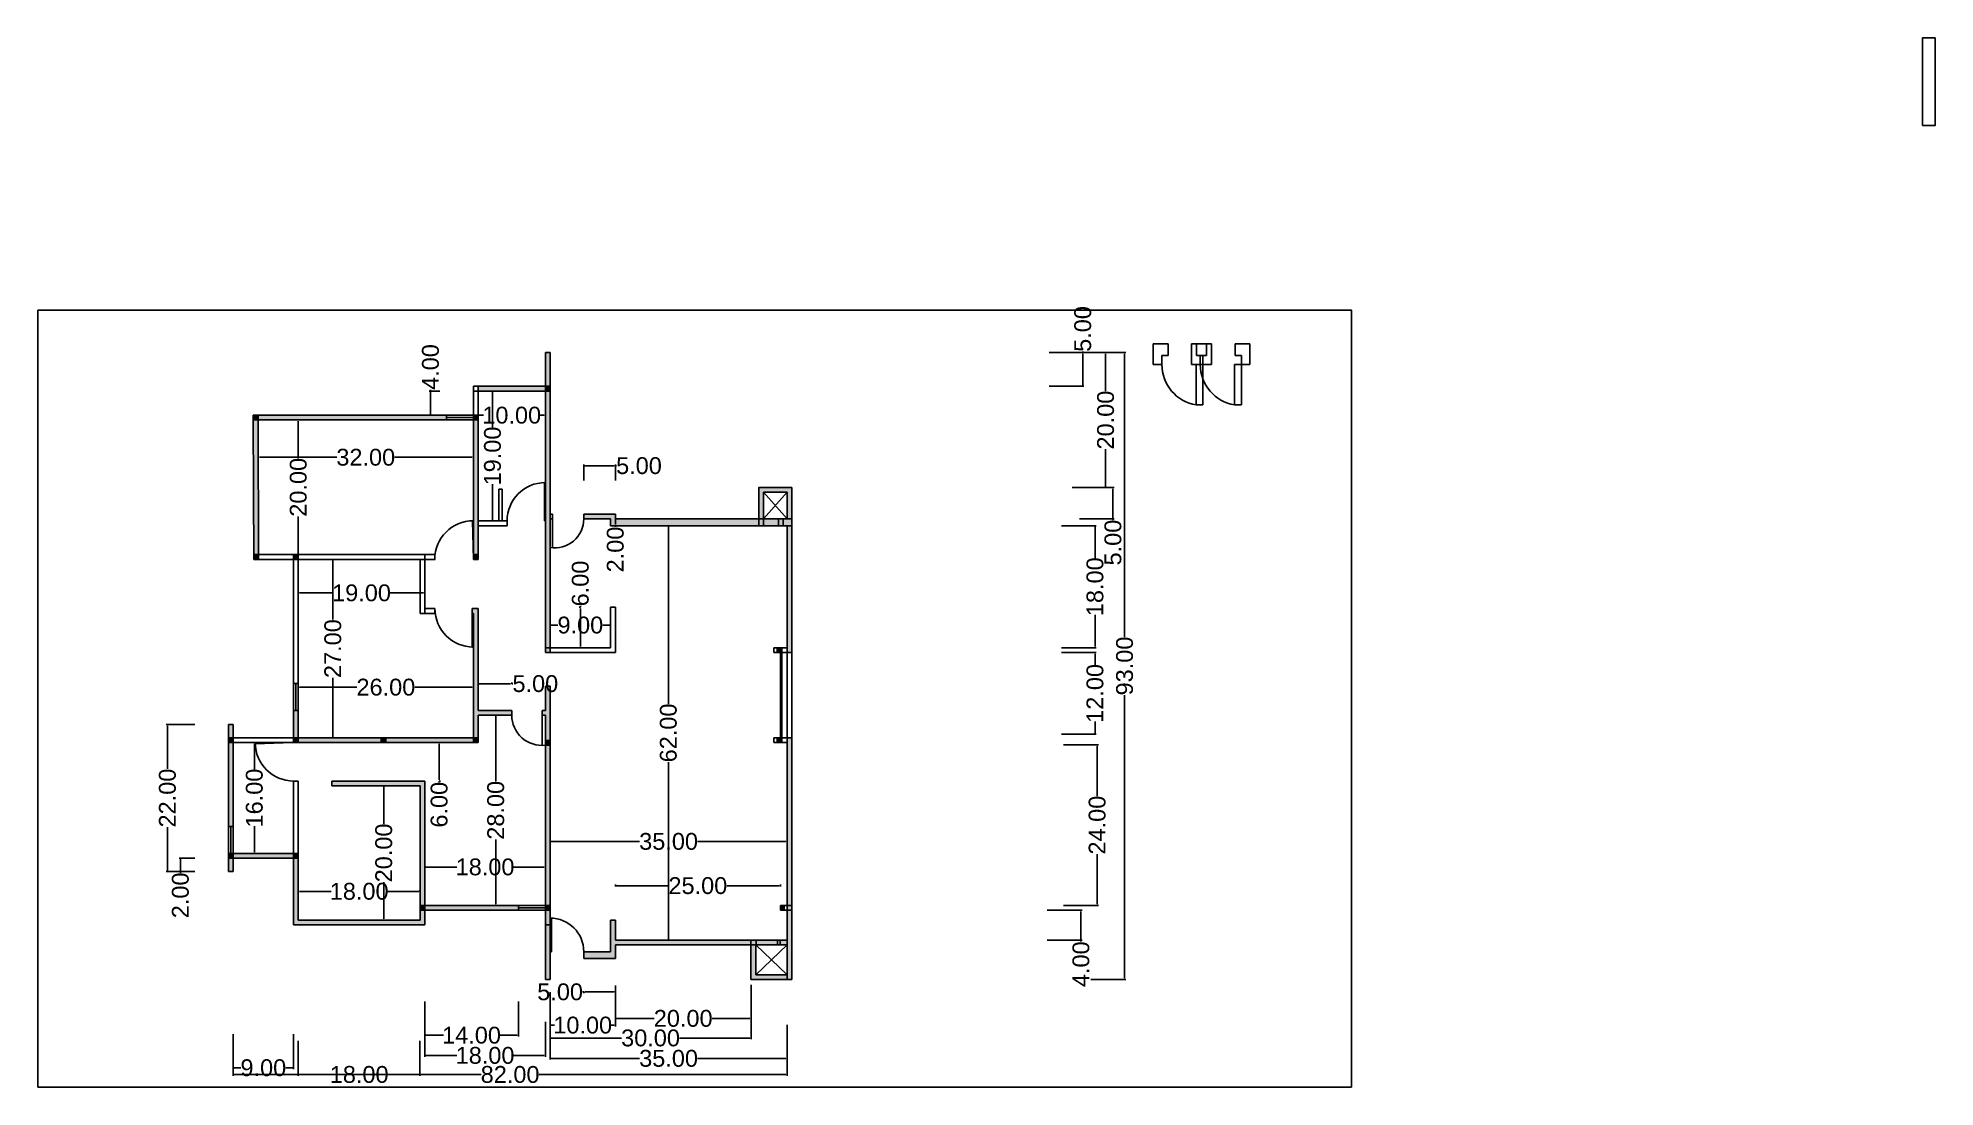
# Model space of a CAD drawing. Header units: inches. Extents: x 13 to 295, y 18 to 174.
import ezdxf

# ---------------------------------------------------------------- set-up
doc = ezdxf.new("R2010")
doc.units = ezdxf.units.IN
doc.header["$MEASUREMENT"] = 0
doc.styles.get("Standard").update_dxf_attribs({"font": 'arial.ttf'})
doc.dimstyles.get("Standard").update_dxf_attribs({"dimtxt": 2.5, "dimasz": 0.18, "dimexe": 0.18, "dimexo": 5, "dimgap": 0.09, "dimtad": 0, "dimrnd": 1, "dimzin": 0, "dimdsep": 46, "dimtxsty": 'Standard', "dimcen": 0.09, "dimclrd": 1, "dimclre": 1, "dimclrt": 256, "dimadec": 0, "dimazin": 0, "dimtfac": 1, "dimtofl": 0, "dimtmove": 0, "dimatfit": 3, "dimfxl": 5, "dimfxlon": 1, "dimtolj": 1, "dimtzin": 0, "dimlwe": -1, "dimarcsym": 0})

msp = doc.modelspace()

# ---------------------------------------------------------------- blocks, each defined once
blk = doc.blocks.new('*D19')
at = {"color": 1, "transparency": 16777216}
for p, q in [((41.76, 24.86), (41.76, 19.68)), ((124.1, 24.86), (124.1, 19.68))]:
    blk.add_line(p, q, dxfattribs=at)
at = {"color": 1, "lineweight": -2, "transparency": 16777216}
for p, q in [((41.94, 19.86), (78.62, 19.86)), ((123.92, 19.86), (87.23, 19.86))]:
    blk.add_line(p, q, dxfattribs=at)
at = {"color": 1, "transparency": 16777216}
for points in [[(41.94, 19.89), (41.94, 19.83), (41.76, 19.86)], [(123.92, 19.89), (123.92, 19.83), (124.1, 19.86)]]:
    blk.add_solid(points, dxfattribs=at)
at = {"layer": 'Defpoints', "color": 0, "transparency": 16777216}
for p in [(41.76, 50), (124.1, 47.9), (124.1, 19.86)]:
    blk.add_point(p, dxfattribs=at)
at = {"transparency": 16777216, "insert": (82.93, 19.86), "char_height": 2.5, "attachment_point": 5}
blk.add_mtext('\\A1;82.00', dxfattribs=at)
blk = doc.blocks.new('*D20')
at = {"color": 1, "transparency": 16777216}
for p, q in [((88.87, 27.25), (88.87, 22.07)), ((124.1, 27.25), (124.1, 22.07))]:
    blk.add_line(p, q, dxfattribs=at)
at = {"color": 1, "lineweight": -2, "transparency": 16777216}
for p, q in [((89.05, 22.25), (102.18, 22.25)), ((123.92, 22.25), (110.79, 22.25))]:
    blk.add_line(p, q, dxfattribs=at)
at = {"color": 1, "transparency": 16777216}
for points in [[(89.05, 22.28), (89.05, 22.22), (88.87, 22.25)], [(123.92, 22.28), (123.92, 22.22), (124.1, 22.25)]]:
    blk.add_solid(points, dxfattribs=at)
at = {"layer": 'Defpoints', "color": 0, "transparency": 16777216}
for p in [(88.87, 33.98), (124.1, 33.98), (88.87, 22.25)]:
    blk.add_point(p, dxfattribs=at)
at = {"transparency": 16777216, "insert": (106.48, 22.25), "char_height": 2.5, "attachment_point": 5}
blk.add_mtext('\\A1;35.00', dxfattribs=at)
blk = doc.blocks.new('*D21')
at = {"color": 1, "transparency": 16777216}
for p, q in [((88.87, 28.98), (88.87, 25.1)), ((118.73, 28.98), (118.73, 25.1))]:
    blk.add_line(p, q, dxfattribs=at)
at = {"color": 1, "lineweight": -2, "transparency": 16777216}
for p, q in [((89.05, 25.28), (99.5, 25.28)), ((118.55, 25.28), (108.1, 25.28))]:
    blk.add_line(p, q, dxfattribs=at)
at = {"color": 1, "transparency": 16777216}
for points in [[(89.05, 25.31), (89.05, 25.25), (88.87, 25.28)], [(118.55, 25.31), (118.55, 25.25), (118.73, 25.28)]]:
    blk.add_solid(points, dxfattribs=at)
at = {"layer": 'Defpoints', "color": 0, "transparency": 16777216}
for p in [(88.87, 33.98), (118.73, 33.98), (88.87, 25.28)]:
    blk.add_point(p, dxfattribs=at)
at = {"transparency": 16777216, "insert": (103.8, 25.28), "char_height": 2.5, "attachment_point": 5}
blk.add_mtext('\\A1;30.00', dxfattribs=at)
blk = doc.blocks.new('*D22')
at = {"color": 1, "transparency": 16777216}
for p, q in [((88.87, 32.1), (88.87, 27.01)), ((98.57, 32.1), (98.57, 27.01))]:
    blk.add_line(p, q, dxfattribs=at)
at = {"color": 1, "lineweight": -2, "transparency": 16777216}
for p, q in [((89.05, 27.19), (89.54, 27.19)), ((98.39, 27.19), (97.91, 27.19))]:
    blk.add_line(p, q, dxfattribs=at)
at = {"color": 1, "transparency": 16777216}
for points in [[(89.05, 27.22), (89.05, 27.16), (88.87, 27.19)], [(98.39, 27.22), (98.39, 27.16), (98.57, 27.19)]]:
    blk.add_solid(points, dxfattribs=at)
at = {"layer": 'Defpoints', "color": 0, "transparency": 16777216}
for p in [(88.87, 37.1), (98.57, 37.1), (88.87, 27.19)]:
    blk.add_point(p, dxfattribs=at)
at = {"transparency": 16777216, "insert": (93.72, 27.19), "char_height": 2.5, "attachment_point": 5}
blk.add_mtext('\\A1;10.00', dxfattribs=at)
blk = doc.blocks.new('*D23')
at = {"color": 1, "lineweight": -2, "transparency": 16777216}
for p, q in [((93.87, 32.13), (93.69, 32.13)), ((98.39, 32.13), (94.05, 32.13))]:
    blk.add_line(p, q, dxfattribs=at)
at = {"color": 1, "transparency": 16777216}
for p, q in [((93.87, 32.13), (93.87, 31.95)), ((98.57, 32.13), (98.57, 31.95))]:
    blk.add_line(p, q, dxfattribs=at)
for points in [[(94.05, 32.16), (94.05, 32.1), (93.87, 32.13)], [(98.39, 32.16), (98.39, 32.1), (98.57, 32.13)]]:
    blk.add_solid(points, dxfattribs=at)
at = {"layer": 'Defpoints', "color": 0, "transparency": 16777216}
for p in [(93.87, 37.1), (98.57, 37.1), (93.87, 32.13)]:
    blk.add_point(p, dxfattribs=at)
at = {"transparency": 16777216, "insert": (90.36, 32.13), "char_height": 2.5, "attachment_point": 5}
blk.add_mtext('\\A1;5.00', dxfattribs=at)
blk = doc.blocks.new('*D24')
at = {"color": 1, "transparency": 16777216}
for p, q in [((98.57, 33.1), (98.57, 28.01)), ((118.73, 33.19), (118.73, 28.01))]:
    blk.add_line(p, q, dxfattribs=at)
at = {"color": 1, "lineweight": -2, "transparency": 16777216}
for p, q in [((98.75, 28.19), (104.32, 28.19)), ((118.55, 28.19), (112.97, 28.19))]:
    blk.add_line(p, q, dxfattribs=at)
at = {"color": 1, "transparency": 16777216}
for points in [[(98.75, 28.22), (98.75, 28.16), (98.57, 28.19)], [(118.55, 28.22), (118.55, 28.16), (118.73, 28.19)]]:
    blk.add_solid(points, dxfattribs=at)
at = {"layer": 'Defpoints', "color": 0, "transparency": 16777216}
for p in [(98.57, 38.1), (118.73, 39.1), (98.57, 28.19)]:
    blk.add_point(p, dxfattribs=at)
at = {"transparency": 16777216, "insert": (108.65, 28.19), "char_height": 2.5, "attachment_point": 5}
blk.add_mtext('\\A1;20.00', dxfattribs=at)
blk = doc.blocks.new('*D25')
at = {"color": 1, "transparency": 16777216}
for p, q in [((41.76, 25.86), (41.76, 20.68)), ((50.76, 25.86), (50.76, 20.68))]:
    blk.add_line(p, q, dxfattribs=at)
at = {"color": 1, "lineweight": -2, "transparency": 16777216}
for p, q in [((41.94, 20.86), (42.93, 20.86)), ((50.58, 20.86), (49.59, 20.86))]:
    blk.add_line(p, q, dxfattribs=at)
at = {"color": 1, "transparency": 16777216}
for points in [[(41.94, 20.89), (41.94, 20.83), (41.76, 20.86)], [(50.58, 20.89), (50.58, 20.83), (50.76, 20.86)]]:
    blk.add_solid(points, dxfattribs=at)
at = {"layer": 'Defpoints', "color": 0, "transparency": 16777216}
for p in [(41.76, 50), (50.76, 50), (50.76, 20.86)]:
    blk.add_point(p, dxfattribs=at)
at = {"transparency": 16777216, "insert": (46.26, 20.86), "char_height": 2.5, "attachment_point": 5}
blk.add_mtext('\\A1;9.00', dxfattribs=at)
blk = doc.blocks.new('*D26')
at = {"color": 1, "transparency": 16777216}
for p, q in [((51.46, 24.86), (51.46, 19.68)), ((69.54, 24.86), (69.54, 19.68))]:
    blk.add_line(p, q, dxfattribs=at)
at = {"color": 1, "lineweight": -2, "transparency": 16777216}
for p, q in [((51.64, 19.86), (56.32, 19.86)), ((69.36, 19.86), (64.69, 19.86))]:
    blk.add_line(p, q, dxfattribs=at)
at = {"color": 1, "transparency": 16777216}
for points in [[(51.64, 19.89), (51.64, 19.83), (51.46, 19.86)], [(69.36, 19.89), (69.36, 19.83), (69.54, 19.86)]]:
    blk.add_solid(points, dxfattribs=at)
at = {"layer": 'Defpoints', "color": 0, "transparency": 16777216}
for p in [(51.46, 42.8), (69.54, 42.8), (51.46, 19.86)]:
    blk.add_point(p, dxfattribs=at)
at = {"transparency": 16777216, "insert": (60.5, 19.86), "char_height": 2.5, "attachment_point": 5}
blk.add_mtext('\\A1;18.00', dxfattribs=at)
blk = doc.blocks.new('*D27')
at = {"color": 1, "transparency": 16777216}
for p, q in [((70.25, 27.69), (70.25, 22.51)), ((88.17, 27.69), (88.17, 22.51))]:
    blk.add_line(p, q, dxfattribs=at)
at = {"color": 1, "lineweight": -2, "transparency": 16777216}
for p, q in [((70.43, 22.69), (75.02, 22.69)), ((87.99, 22.69), (83.39, 22.69))]:
    blk.add_line(p, q, dxfattribs=at)
at = {"color": 1, "transparency": 16777216}
for points in [[(70.43, 22.72), (70.43, 22.66), (70.25, 22.69)], [(87.99, 22.72), (87.99, 22.66), (88.17, 22.69)]]:
    blk.add_solid(points, dxfattribs=at)
at = {"layer": 'Defpoints', "color": 0, "transparency": 16777216}
for p in [(70.25, 44.27), (88.17, 44.27), (70.25, 22.69)]:
    blk.add_point(p, dxfattribs=at)
at = {"transparency": 16777216, "insert": (79.21, 22.69), "char_height": 2.5, "attachment_point": 5}
blk.add_mtext('\\A1;18.00', dxfattribs=at)
blk = doc.blocks.new('*D28')
at = {"color": 1, "transparency": 16777216}
for p, q in [((70.25, 30.69), (70.25, 25.51)), ((84.16, 30.69), (84.16, 25.51))]:
    blk.add_line(p, q, dxfattribs=at)
at = {"color": 1, "lineweight": -2, "transparency": 16777216}
for p, q in [((70.43, 25.69), (73.02, 25.69)), ((83.98, 25.69), (81.39, 25.69))]:
    blk.add_line(p, q, dxfattribs=at)
at = {"color": 1, "transparency": 16777216}
for points in [[(70.43, 25.72), (70.43, 25.66), (70.25, 25.69)], [(83.98, 25.72), (83.98, 25.66), (84.16, 25.69)]]:
    blk.add_solid(points, dxfattribs=at)
at = {"layer": 'Defpoints', "color": 0, "transparency": 16777216}
for p in [(70.25, 44.27), (84.16, 44.27), (70.25, 25.69)]:
    blk.add_point(p, dxfattribs=at)
at = {"transparency": 16777216, "insert": (77.2, 25.69), "char_height": 2.5, "attachment_point": 5}
blk.add_mtext('\\A1;14.00', dxfattribs=at)
blk = doc.blocks.new('*D31')
at = {"color": 1, "transparency": 16777216}
for p, q in [((169.25, 127.07), (174.43, 127.07)), ((169.25, 33.98), (174.43, 33.98))]:
    blk.add_line(p, q, dxfattribs=at)
at = {"color": 1, "lineweight": -2, "transparency": 16777216}
for p, q in [((174.25, 126.89), (174.25, 84.83)), ((174.25, 34.16), (174.25, 76.22))]:
    blk.add_line(p, q, dxfattribs=at)
at = {"color": 1, "transparency": 16777216}
for points in [[(174.22, 126.89), (174.28, 126.89), (174.25, 127.07)], [(174.22, 34.16), (174.28, 34.16), (174.25, 33.98)]]:
    blk.add_solid(points, dxfattribs=at)
at = {"layer": 'Defpoints', "color": 0, "transparency": 16777216}
for p in [(88.87, 127.07), (124.8, 33.98), (174.25, 33.98)]:
    blk.add_point(p, dxfattribs=at)
at = {"transparency": 16777216, "insert": (174.25, 80.53), "char_height": 2.5, "attachment_point": 5, "rotation": 90}
blk.add_mtext('\\A1;93.00', dxfattribs=at)
blk = doc.blocks.new('*D33')
at = {"color": 1, "transparency": 16777216}
for p, q in [((164.85, 82.53), (170.03, 82.53)), ((164.85, 70.39), (170.03, 70.39))]:
    blk.add_line(p, q, dxfattribs=at)
at = {"color": 1, "lineweight": -2, "transparency": 16777216}
for p, q in [((169.85, 82.35), (169.85, 80.65)), ((169.85, 70.57), (169.85, 72.27))]:
    blk.add_line(p, q, dxfattribs=at)
at = {"color": 1, "transparency": 16777216}
for points in [[(169.82, 82.35), (169.88, 82.35), (169.85, 82.53)], [(169.82, 70.57), (169.88, 70.57), (169.85, 70.39)]]:
    blk.add_solid(points, dxfattribs=at)
at = {"layer": 'Defpoints', "color": 0, "transparency": 16777216}
for p in [(124.8, 82.53), (124.8, 70.39), (169.85, 70.39)]:
    blk.add_point(p, dxfattribs=at)
at = {"transparency": 16777216, "insert": (169.85, 76.46), "char_height": 2.5, "attachment_point": 5, "rotation": 90}
blk.add_mtext('\\A1;12.00', dxfattribs=at)
blk = doc.blocks.new('*D34')
at = {"color": 1, "transparency": 16777216}
for p, q in [((165.17, 68.82), (170.35, 68.82)), ((165.17, 44.97), (170.35, 44.97))]:
    blk.add_line(p, q, dxfattribs=at)
at = {"color": 1, "lineweight": -2, "transparency": 16777216}
for p, q in [((170.17, 68.64), (170.17, 61.22)), ((170.17, 45.15), (170.17, 52.57))]:
    blk.add_line(p, q, dxfattribs=at)
at = {"color": 1, "transparency": 16777216}
for points in [[(170.14, 68.64), (170.2, 68.64), (170.17, 68.82)], [(170.14, 45.15), (170.2, 45.15), (170.17, 44.97)]]:
    blk.add_solid(points, dxfattribs=at)
at = {"layer": 'Defpoints', "color": 0, "transparency": 16777216}
for p in [(124.1, 68.82), (124.1, 44.97), (170.17, 44.97)]:
    blk.add_point(p, dxfattribs=at)
at = {"transparency": 16777216, "insert": (170.17, 56.9), "char_height": 2.5, "attachment_point": 5, "rotation": 90}
blk.add_mtext('\\A1;24.00', dxfattribs=at)
blk = doc.blocks.new('*D37')
at = {"color": 1, "transparency": 16777216}
for p, q in [((162.76, 44.27), (167.94, 44.27)), ((162.76, 39.8), (167.94, 39.8))]:
    blk.add_line(p, q, dxfattribs=at)
at = {"color": 1, "lineweight": -2, "transparency": 16777216}
for p, q in [((167.76, 44.09), (167.76, 39.98)), ((167.76, 39.8), (167.76, 39.62))]:
    blk.add_line(p, q, dxfattribs=at)
at = {"color": 1, "transparency": 16777216}
for points in [[(167.73, 44.09), (167.79, 44.09), (167.76, 44.27)], [(167.73, 39.98), (167.79, 39.98), (167.76, 39.8)]]:
    blk.add_solid(points, dxfattribs=at)
at = {"layer": 'Defpoints', "color": 0, "transparency": 16777216}
for p in [(123.95, 44.27), (124.1, 39.8), (167.76, 39.8)]:
    blk.add_point(p, dxfattribs=at)
at = {"transparency": 16777216, "insert": (167.76, 36.24), "char_height": 2.5, "attachment_point": 5, "rotation": 90}
blk.add_mtext('\\A1;4.00', dxfattribs=at)
blk = doc.blocks.new('*D38')
at = {"color": 1, "transparency": 16777216}
for p, q in [((164.85, 101.37), (170.03, 101.37)), ((164.85, 83.23), (170.03, 83.23))]:
    blk.add_line(p, q, dxfattribs=at)
at = {"color": 1, "lineweight": -2, "transparency": 16777216}
for p, q in [((169.85, 101.19), (169.85, 96.48)), ((169.85, 83.41), (169.85, 88.11))]:
    blk.add_line(p, q, dxfattribs=at)
at = {"color": 1, "transparency": 16777216}
for points in [[(169.82, 101.19), (169.88, 101.19), (169.85, 101.37)], [(169.82, 83.41), (169.88, 83.41), (169.85, 83.23)]]:
    blk.add_solid(points, dxfattribs=at)
at = {"layer": 'Defpoints', "color": 0, "transparency": 16777216}
for p in [(124.8, 101.37), (124.8, 83.23), (169.85, 83.23)]:
    blk.add_point(p, dxfattribs=at)
at = {"transparency": 16777216, "insert": (169.85, 92.3), "char_height": 2.5, "attachment_point": 5, "rotation": 90}
blk.add_mtext('\\A1;18.00', dxfattribs=at)
blk = doc.blocks.new('*D41')
at = {"color": 1, "transparency": 16777216}
for p, q in [((167.52, 107.03), (172.7, 107.03)), ((167.52, 102.37), (172.7, 102.37))]:
    blk.add_line(p, q, dxfattribs=at)
at = {"color": 1, "lineweight": -2, "transparency": 16777216}
for p, q in [((172.52, 106.85), (172.52, 102.55)), ((172.52, 102.37), (172.52, 102.19))]:
    blk.add_line(p, q, dxfattribs=at)
at = {"color": 1, "transparency": 16777216}
for points in [[(172.49, 106.85), (172.55, 106.85), (172.52, 107.03)], [(172.49, 102.55), (172.55, 102.55), (172.52, 102.37)]]:
    blk.add_solid(points, dxfattribs=at)
at = {"layer": 'Defpoints', "color": 0, "transparency": 16777216}
for p in [(124.8, 107.03), (124.8, 102.37), (172.52, 102.37)]:
    blk.add_point(p, dxfattribs=at)
at = {"transparency": 16777216, "insert": (172.52, 98.86), "char_height": 2.5, "attachment_point": 5, "rotation": 90}
blk.add_mtext('\\A1;5.00', dxfattribs=at)
blk = doc.blocks.new('*D42')
at = {"color": 1, "transparency": 16777216}
for p, q in [((166.43, 127.07), (171.61, 127.07)), ((166.43, 107.03), (171.61, 107.03))]:
    blk.add_line(p, q, dxfattribs=at)
at = {"color": 1, "lineweight": -2, "transparency": 16777216}
for p, q in [((171.43, 126.89), (171.43, 121.37)), ((171.43, 107.21), (171.43, 112.72))]:
    blk.add_line(p, q, dxfattribs=at)
at = {"color": 1, "transparency": 16777216}
for points in [[(171.4, 126.89), (171.46, 126.89), (171.43, 127.07)], [(171.4, 107.21), (171.46, 107.21), (171.43, 107.03)]]:
    blk.add_solid(points, dxfattribs=at)
at = {"layer": 'Defpoints', "color": 0, "transparency": 16777216}
for p in [(88.87, 127.07), (171.43, 127.07), (124.8, 107.03)]:
    blk.add_point(p, dxfattribs=at)
at = {"transparency": 16777216, "insert": (171.43, 117.05), "char_height": 2.5, "attachment_point": 5, "rotation": 90}
blk.add_mtext('\\A1;20.00', dxfattribs=at)
blk = doc.blocks.new('*D43')
at = {"color": 1, "transparency": 16777216}
for p, q in [((163.03, 127.07), (168.21, 127.07)), ((163.03, 122.07), (168.21, 122.07))]:
    blk.add_line(p, q, dxfattribs=at)
at = {"color": 1, "lineweight": -2, "transparency": 16777216}
for p, q in [((168.03, 127.07), (168.03, 127.25)), ((168.03, 122.25), (168.03, 126.89))]:
    blk.add_line(p, q, dxfattribs=at)
at = {"color": 1, "transparency": 16777216}
for points in [[(168, 126.89), (168.06, 126.89), (168.03, 127.07)], [(168, 122.25), (168.06, 122.25), (168.03, 122.07)]]:
    blk.add_solid(points, dxfattribs=at)
at = {"layer": 'Defpoints', "color": 0, "transparency": 16777216}
for p in [(88.17, 127.07), (168.03, 127.07), (88.17, 122.07)]:
    blk.add_point(p, dxfattribs=at)
at = {"transparency": 16777216, "insert": (168.03, 130.58), "char_height": 2.5, "attachment_point": 5, "rotation": 90}
blk.add_mtext('\\A1;5.00', dxfattribs=at)
blk = doc.blocks.new('*D45')
at = {"color": 1, "transparency": 16777216}
for p, q in [((88.87, 54.47), (88.87, 54.65)), ((124.1, 54.47), (124.1, 54.65))]:
    blk.add_line(p, q, dxfattribs=at)
at = {"color": 1, "lineweight": -2, "transparency": 16777216}
for p, q in [((89.05, 54.47), (102.18, 54.47)), ((123.92, 54.47), (110.79, 54.47))]:
    blk.add_line(p, q, dxfattribs=at)
at = {"color": 1, "transparency": 16777216}
for points in [[(89.05, 54.5), (89.05, 54.44), (88.87, 54.47)], [(123.92, 54.5), (123.92, 54.44), (124.1, 54.47)]]:
    blk.add_solid(points, dxfattribs=at)
at = {"layer": 'Defpoints', "color": 0, "transparency": 16777216}
for p in [(124.1, 54.47), (88.87, 50.68), (124.1, 50.68)]:
    blk.add_point(p, dxfattribs=at)
at = {"transparency": 16777216, "insert": (106.48, 54.47), "char_height": 2.5, "attachment_point": 5}
blk.add_mtext('\\A1;35.00', dxfattribs=at)
blk = doc.blocks.new('*D46')
at = {"color": 1, "transparency": 16777216}
for p, q in [((98.57, 47.8), (98.57, 48.08)), ((123.1, 47.8), (123.1, 48.08))]:
    blk.add_line(p, q, dxfattribs=at)
at = {"color": 1, "lineweight": -2, "transparency": 16777216}
for p, q in [((98.75, 47.9), (106.51, 47.9)), ((122.92, 47.9), (115.16, 47.9))]:
    blk.add_line(p, q, dxfattribs=at)
at = {"color": 1, "transparency": 16777216}
for points in [[(98.75, 47.93), (98.75, 47.87), (98.57, 47.9)], [(122.92, 47.93), (122.92, 47.87), (123.1, 47.9)]]:
    blk.add_solid(points, dxfattribs=at)
at = {"layer": 'Defpoints', "color": 0, "transparency": 16777216}
for p in [(123.1, 47.9), (98.57, 42.8), (123.1, 42.8)]:
    blk.add_point(p, dxfattribs=at)
at = {"transparency": 16777216, "insert": (110.83, 47.9), "char_height": 2.5, "attachment_point": 5}
blk.add_mtext('\\A1;25.00', dxfattribs=at)
blk = doc.blocks.new('*D47')
at = {"color": 1, "transparency": 16777216}
for p, q in [((108.44, 101.37), (106.27, 101.37)), ((108.44, 39.8), (106.27, 39.8))]:
    blk.add_line(p, q, dxfattribs=at)
at = {"color": 1, "lineweight": -2, "transparency": 16777216}
for p, q in [((106.45, 101.19), (106.45, 74.9)), ((106.45, 39.98), (106.45, 66.27))]:
    blk.add_line(p, q, dxfattribs=at)
at = {"color": 1, "transparency": 16777216}
for points in [[(106.42, 101.19), (106.48, 101.19), (106.45, 101.37)], [(106.42, 39.98), (106.48, 39.98), (106.45, 39.8)]]:
    blk.add_solid(points, dxfattribs=at)
at = {"layer": 'Defpoints', "color": 0, "transparency": 16777216}
for p in [(113.44, 101.37), (106.45, 39.8), (113.44, 39.8)]:
    blk.add_point(p, dxfattribs=at)
at = {"transparency": 16777216, "insert": (106.45, 70.59), "char_height": 2.5, "attachment_point": 5, "rotation": 90}
blk.add_mtext('\\A1;62.00', dxfattribs=at)
blk = doc.blocks.new('*D48')
at = {"color": 1, "transparency": 16777216}
for p, q in [((80.32, 121.37), (80.14, 121.37)), ((80.32, 102.07), (80.14, 102.07))]:
    blk.add_line(p, q, dxfattribs=at)
at = {"color": 1, "lineweight": -2, "transparency": 16777216}
for p, q in [((80.32, 121.19), (80.32, 115.91)), ((80.32, 102.25), (80.32, 107.53))]:
    blk.add_line(p, q, dxfattribs=at)
at = {"color": 1, "transparency": 16777216}
for points in [[(80.29, 121.19), (80.35, 121.19), (80.32, 121.37)], [(80.29, 102.25), (80.35, 102.25), (80.32, 102.07)]]:
    blk.add_solid(points, dxfattribs=at)
at = {"layer": 'Defpoints', "color": 0, "transparency": 16777216}
for p in [(80.32, 121.37), (80.32, 121.37), (80.32, 102.07)]:
    blk.add_point(p, dxfattribs=at)
at = {"transparency": 16777216, "insert": (80.32, 111.72), "char_height": 2.5, "attachment_point": 5, "rotation": 90}
blk.add_mtext('\\A1;19.00', dxfattribs=at)
blk = doc.blocks.new('*D49')
at = {"color": 1, "transparency": 16777216}
for p, q in [((78.17, 117.77), (78.17, 117.59)), ((88.17, 117.77), (88.17, 117.59))]:
    blk.add_line(p, q, dxfattribs=at)
at = {"color": 1, "lineweight": -2, "transparency": 16777216}
for p, q in [((78.35, 117.77), (78.99, 117.77)), ((87.99, 117.77), (87.36, 117.77))]:
    blk.add_line(p, q, dxfattribs=at)
at = {"color": 1, "transparency": 16777216}
for points in [[(78.35, 117.8), (78.35, 117.74), (78.17, 117.77)], [(87.99, 117.8), (87.99, 117.74), (88.17, 117.77)]]:
    blk.add_solid(points, dxfattribs=at)
at = {"layer": 'Defpoints', "color": 0, "transparency": 16777216}
for p in [(78.17, 119.35), (88.17, 119.35), (78.17, 117.77)]:
    blk.add_point(p, dxfattribs=at)
at = {"transparency": 16777216, "insert": (83.17, 117.77), "char_height": 2.5, "attachment_point": 5}
blk.add_mtext('\\A1;10.00', dxfattribs=at)
blk = doc.blocks.new('*D50')
at = {"color": 1, "transparency": 16777216}
for p, q in [((51.46, 117.07), (51.64, 117.07)), ((51.46, 97.07), (51.64, 97.07))]:
    blk.add_line(p, q, dxfattribs=at)
at = {"color": 1, "lineweight": -2, "transparency": 16777216}
for p, q in [((51.46, 116.89), (51.46, 111.39)), ((51.46, 97.25), (51.46, 102.74))]:
    blk.add_line(p, q, dxfattribs=at)
at = {"color": 1, "transparency": 16777216}
for points in [[(51.43, 116.89), (51.49, 116.89), (51.46, 117.07)], [(51.43, 97.25), (51.49, 97.25), (51.46, 97.07)]]:
    blk.add_solid(points, dxfattribs=at)
at = {"layer": 'Defpoints', "color": 0, "transparency": 16777216}
for p in [(47.59, 117.07), (47.59, 97.07), (51.46, 97.07)]:
    blk.add_point(p, dxfattribs=at)
at = {"transparency": 16777216, "insert": (51.46, 107.07), "char_height": 2.5, "attachment_point": 5, "rotation": 90}
blk.add_mtext('\\A1;20.00', dxfattribs=at)
blk = doc.blocks.new('*D51')
at = {"color": 1, "transparency": 16777216}
for p, q in [((45.5, 111.52), (45.5, 111.7)), ((77.47, 111.52), (77.47, 111.7))]:
    blk.add_line(p, q, dxfattribs=at)
at = {"color": 1, "lineweight": -2, "transparency": 16777216}
for p, q in [((45.68, 111.52), (57.18, 111.52)), ((77.29, 111.52), (65.79, 111.52))]:
    blk.add_line(p, q, dxfattribs=at)
at = {"color": 1, "transparency": 16777216}
for points in [[(45.68, 111.55), (45.68, 111.49), (45.5, 111.52)], [(77.29, 111.55), (77.29, 111.49), (77.47, 111.52)]]:
    blk.add_solid(points, dxfattribs=at)
at = {"layer": 'Defpoints', "color": 0, "transparency": 16777216}
for p in [(45.5, 111.52), (45.5, 109.1), (77.47, 109.22)]:
    blk.add_point(p, dxfattribs=at)
at = {"transparency": 16777216, "insert": (61.48, 111.52), "char_height": 2.5, "attachment_point": 5}
blk.add_mtext('\\A1;32.00', dxfattribs=at)
blk = doc.blocks.new('*D52')
at = {"color": 1, "transparency": 16777216}
for p, q in [((51.46, 91.38), (51.46, 91.2)), ((70.25, 91.38), (70.25, 91.2))]:
    blk.add_line(p, q, dxfattribs=at)
at = {"color": 1, "lineweight": -2, "transparency": 16777216}
for p, q in [((51.64, 91.38), (56.67, 91.38)), ((70.07, 91.38), (65.04, 91.38))]:
    blk.add_line(p, q, dxfattribs=at)
at = {"color": 1, "transparency": 16777216}
for points in [[(51.64, 91.41), (51.64, 91.35), (51.46, 91.38)], [(70.07, 91.41), (70.07, 91.35), (70.25, 91.38)]]:
    blk.add_solid(points, dxfattribs=at)
at = {"layer": 'Defpoints', "color": 0, "transparency": 16777216}
for p in [(51.46, 94.38), (51.46, 91.38), (70.25, 92.71)]:
    blk.add_point(p, dxfattribs=at)
at = {"transparency": 16777216, "insert": (60.85, 91.38), "char_height": 2.5, "attachment_point": 5}
blk.add_mtext('\\A1;19.00', dxfattribs=at)
blk = doc.blocks.new('*D53')
at = {"color": 1, "transparency": 16777216}
for p, q in [((56.59, 96.37), (56.77, 96.37)), ((56.59, 69.85), (56.77, 69.85))]:
    blk.add_line(p, q, dxfattribs=at)
at = {"color": 1, "lineweight": -2, "transparency": 16777216}
for p, q in [((56.59, 96.19), (56.59, 87.43)), ((56.59, 70.03), (56.59, 78.78))]:
    blk.add_line(p, q, dxfattribs=at)
at = {"color": 1, "transparency": 16777216}
for points in [[(56.56, 96.19), (56.62, 96.19), (56.59, 96.37)], [(56.56, 70.03), (56.62, 70.03), (56.59, 69.85)]]:
    blk.add_solid(points, dxfattribs=at)
at = {"layer": 'Defpoints', "color": 0, "transparency": 16777216}
for p in [(53.92, 96.37), (53.92, 69.85), (56.59, 69.85)]:
    blk.add_point(p, dxfattribs=at)
at = {"transparency": 16777216, "insert": (56.59, 83.11), "char_height": 2.5, "attachment_point": 5, "rotation": 90}
blk.add_mtext('\\A1;27.00', dxfattribs=at)
blk = doc.blocks.new('*D54')
at = {"color": 1, "transparency": 16777216}
for p, q in [((78.17, 77.9), (78.17, 78.08)), ((83.17, 77.9), (83.17, 78.08))]:
    blk.add_line(p, q, dxfattribs=at)
at = {"color": 1, "lineweight": -2, "transparency": 16777216}
for p, q in [((78.35, 77.9), (82.99, 77.9)), ((83.17, 77.9), (83.35, 77.9))]:
    blk.add_line(p, q, dxfattribs=at)
at = {"color": 1, "transparency": 16777216}
for points in [[(78.35, 77.93), (78.35, 77.87), (78.17, 77.9)], [(82.99, 77.93), (82.99, 77.87), (83.17, 77.9)]]:
    blk.add_solid(points, dxfattribs=at)
at = {"layer": 'Defpoints', "color": 0, "transparency": 16777216}
for p in [(83.17, 77.9), (78.17, 73.94), (83.17, 73.94)]:
    blk.add_point(p, dxfattribs=at)
at = {"transparency": 16777216, "insert": (86.68, 77.9), "char_height": 2.5, "attachment_point": 5}
blk.add_mtext('\\A1;5.00', dxfattribs=at)
blk = doc.blocks.new('*D55')
at = {"color": 1, "transparency": 16777216}
for p, q in [((64.16, 62.75), (64.34, 62.75)), ((64.16, 42.8), (64.34, 42.8))]:
    blk.add_line(p, q, dxfattribs=at)
at = {"color": 1, "lineweight": -2, "transparency": 16777216}
for p, q in [((64.16, 62.57), (64.16, 57.1)), ((64.16, 42.98), (64.16, 48.45))]:
    blk.add_line(p, q, dxfattribs=at)
at = {"color": 1, "transparency": 16777216}
for points in [[(64.13, 62.57), (64.19, 62.57), (64.16, 62.75)], [(64.13, 42.98), (64.19, 42.98), (64.16, 42.8)]]:
    blk.add_solid(points, dxfattribs=at)
at = {"layer": 'Defpoints', "color": 0, "transparency": 16777216}
for p in [(59.3, 62.75), (59.3, 42.8), (64.16, 42.8)]:
    blk.add_point(p, dxfattribs=at)
at = {"transparency": 16777216, "insert": (64.16, 52.77), "char_height": 2.5, "attachment_point": 5, "rotation": 90}
blk.add_mtext('\\A1;20.00', dxfattribs=at)
blk = doc.blocks.new('*D56')
at = {"color": 1, "transparency": 16777216}
for p, q in [((51.46, 47.06), (51.46, 47.24)), ((69.54, 47.06), (69.54, 47.24))]:
    blk.add_line(p, q, dxfattribs=at)
at = {"color": 1, "lineweight": -2, "transparency": 16777216}
for p, q in [((51.64, 47.06), (56.32, 47.06)), ((69.36, 47.06), (64.69, 47.06))]:
    blk.add_line(p, q, dxfattribs=at)
at = {"color": 1, "transparency": 16777216}
for points in [[(51.64, 47.09), (51.64, 47.03), (51.46, 47.06)], [(69.36, 47.09), (69.36, 47.03), (69.54, 47.06)]]:
    blk.add_solid(points, dxfattribs=at)
at = {"layer": 'Defpoints', "color": 0, "transparency": 16777216}
for p in [(69.54, 47.06), (51.46, 42.8), (69.54, 42.8)]:
    blk.add_point(p, dxfattribs=at)
at = {"transparency": 16777216, "insert": (60.5, 47.06), "char_height": 2.5, "attachment_point": 5}
blk.add_mtext('\\A1;18.00', dxfattribs=at)
blk = doc.blocks.new('*D58')
at = {"color": 1, "transparency": 16777216}
for p, q in [((70.25, 50.68), (70.25, 50.5)), ((88.17, 50.68), (88.17, 50.5))]:
    blk.add_line(p, q, dxfattribs=at)
at = {"color": 1, "lineweight": -2, "transparency": 16777216}
for p, q in [((70.43, 50.68), (75.02, 50.68)), ((87.99, 50.68), (83.39, 50.68))]:
    blk.add_line(p, q, dxfattribs=at)
at = {"color": 1, "transparency": 16777216}
for points in [[(70.43, 50.71), (70.43, 50.65), (70.25, 50.68)], [(87.99, 50.71), (87.99, 50.65), (88.17, 50.68)]]:
    blk.add_solid(points, dxfattribs=at)
at = {"layer": 'Defpoints', "color": 0, "transparency": 16777216}
for p in [(88.17, 53.61), (70.25, 52.77), (88.17, 50.68)]:
    blk.add_point(p, dxfattribs=at)
at = {"transparency": 16777216, "insert": (79.21, 50.68), "char_height": 2.5, "attachment_point": 5}
blk.add_mtext('\\A1;18.00', dxfattribs=at)
blk = doc.blocks.new('*D59')
at = {"color": 1, "transparency": 16777216}
for p, q in [((80.8, 73.24), (80.62, 73.24)), ((80.8, 44.97), (80.62, 44.97))]:
    blk.add_line(p, q, dxfattribs=at)
at = {"color": 1, "lineweight": -2, "transparency": 16777216}
for p, q in [((80.8, 73.06), (80.8, 63.43)), ((80.8, 45.15), (80.8, 54.78))]:
    blk.add_line(p, q, dxfattribs=at)
at = {"color": 1, "transparency": 16777216}
for points in [[(80.77, 73.06), (80.83, 73.06), (80.8, 73.24)], [(80.77, 45.15), (80.83, 45.15), (80.8, 44.97)]]:
    blk.add_solid(points, dxfattribs=at)
at = {"layer": 'Defpoints', "color": 0, "transparency": 16777216}
for p in [(80.8, 73.24), (80.8, 44.97), (80.8, 44.97)]:
    blk.add_point(p, dxfattribs=at)
at = {"transparency": 16777216, "insert": (80.8, 59.1), "char_height": 2.5, "attachment_point": 5, "rotation": 90}
blk.add_mtext('\\A1;28.00', dxfattribs=at)
blk = doc.blocks.new('*D61')
at = {"color": 1, "transparency": 16777216}
for p, q in [((72.39, 69.15), (72.57, 69.15)), ((72.39, 63.45), (72.57, 63.45))]:
    blk.add_line(p, q, dxfattribs=at)
at = {"color": 1, "lineweight": -2, "transparency": 16777216}
for p, q in [((72.39, 68.97), (72.39, 63.63)), ((72.39, 63.45), (72.39, 63.27))]:
    blk.add_line(p, q, dxfattribs=at)
at = {"color": 1, "transparency": 16777216}
for points in [[(72.36, 68.97), (72.42, 68.97), (72.39, 69.15)], [(72.36, 63.63), (72.42, 63.63), (72.39, 63.45)]]:
    blk.add_solid(points, dxfattribs=at)
at = {"layer": 'Defpoints', "color": 0, "transparency": 16777216}
for p in [(69.82, 69.15), (69.9, 63.45), (72.39, 63.45)]:
    blk.add_point(p, dxfattribs=at)
at = {"transparency": 16777216, "insert": (72.39, 59.93), "char_height": 2.5, "attachment_point": 5, "rotation": 90}
blk.add_mtext('\\A1;6.00', dxfattribs=at)
blk = doc.blocks.new('*D63')
at = {"color": 1, "transparency": 16777216}
for p, q in [((44.93, 69.15), (45.11, 69.15)), ((44.93, 52.7), (45.11, 52.7))]:
    blk.add_line(p, q, dxfattribs=at)
at = {"color": 1, "lineweight": -2, "transparency": 16777216}
for p, q in [((44.93, 68.97), (44.93, 65.11)), ((44.93, 52.88), (44.93, 56.74))]:
    blk.add_line(p, q, dxfattribs=at)
at = {"color": 1, "transparency": 16777216}
for points in [[(44.9, 68.97), (44.96, 68.97), (44.93, 69.15)], [(44.9, 52.88), (44.96, 52.88), (44.93, 52.7)]]:
    blk.add_solid(points, dxfattribs=at)
at = {"layer": 'Defpoints', "color": 0, "transparency": 16777216}
for p in [(43.35, 69.15), (43.35, 52.7), (44.93, 52.7)]:
    blk.add_point(p, dxfattribs=at)
at = {"transparency": 16777216, "insert": (44.93, 60.92), "char_height": 2.5, "attachment_point": 5, "rotation": 90}
blk.add_mtext('\\A1;16.00', dxfattribs=at)
blk = doc.blocks.new('*D64')
at = {"color": 1, "transparency": 16777216}
for p, q in [((36.06, 71.85), (31.83, 71.85)), ((36.06, 50), (31.83, 50))]:
    blk.add_line(p, q, dxfattribs=at)
at = {"color": 1, "lineweight": -2, "transparency": 16777216}
for p, q in [((32.01, 71.67), (32.01, 65.25)), ((32.01, 50.18), (32.01, 56.6))]:
    blk.add_line(p, q, dxfattribs=at)
at = {"color": 1, "transparency": 16777216}
for points in [[(31.98, 71.67), (32.04, 71.67), (32.01, 71.85)], [(31.98, 50.18), (32.04, 50.18), (32.01, 50)]]:
    blk.add_solid(points, dxfattribs=at)
at = {"layer": 'Defpoints', "color": 0, "transparency": 16777216}
for p in [(41.06, 71.85), (32.01, 50), (41.06, 50)]:
    blk.add_point(p, dxfattribs=at)
at = {"transparency": 16777216, "insert": (32.01, 60.92), "char_height": 2.5, "attachment_point": 5, "rotation": 90}
blk.add_mtext('\\A1;22.00', dxfattribs=at)
blk = doc.blocks.new('*D65')
at = {"color": 1, "transparency": 16777216}
for p, q in [((36.06, 52), (33.76, 52)), ((36.06, 50), (33.76, 50))]:
    blk.add_line(p, q, dxfattribs=at)
at = {"color": 1, "lineweight": -2, "transparency": 16777216}
for p, q in [((33.94, 51.82), (33.94, 50.18)), ((33.94, 50), (33.94, 49.82))]:
    blk.add_line(p, q, dxfattribs=at)
at = {"color": 1, "transparency": 16777216}
for points in [[(33.91, 51.82), (33.97, 51.82), (33.94, 52)], [(33.91, 50.18), (33.97, 50.18), (33.94, 50)]]:
    blk.add_solid(points, dxfattribs=at)
at = {"layer": 'Defpoints', "color": 0, "transparency": 16777216}
for p in [(41.06, 52), (33.94, 50), (41.06, 50)]:
    blk.add_point(p, dxfattribs=at)
at = {"transparency": 16777216, "insert": (33.94, 46.47), "char_height": 2.5, "attachment_point": 5, "rotation": 90}
blk.add_mtext('\\A1;2.00', dxfattribs=at)
blk = doc.blocks.new('*D66')
at = {"color": 1, "transparency": 16777216}
for p, q in [((88.87, 86.6), (88.87, 86.42)), ((97.87, 86.6), (97.87, 86.42))]:
    blk.add_line(p, q, dxfattribs=at)
at = {"color": 1, "lineweight": -2, "transparency": 16777216}
for p, q in [((89.05, 86.6), (90.04, 86.6)), ((97.69, 86.6), (96.7, 86.6))]:
    blk.add_line(p, q, dxfattribs=at)
at = {"color": 1, "transparency": 16777216}
for points in [[(89.05, 86.63), (89.05, 86.57), (88.87, 86.6)], [(97.69, 86.63), (97.69, 86.57), (97.87, 86.6)]]:
    blk.add_solid(points, dxfattribs=at)
at = {"layer": 'Defpoints', "color": 0, "transparency": 16777216}
for p in [(88.87, 89.26), (97.87, 89.26), (88.87, 86.6)]:
    blk.add_point(p, dxfattribs=at)
at = {"transparency": 16777216, "insert": (93.37, 86.6), "char_height": 2.5, "attachment_point": 5}
blk.add_mtext('\\A1;9.00', dxfattribs=at)
blk = doc.blocks.new('*D67')
at = {"color": 1, "transparency": 16777216}
for p, q in [((93.37, 89.26), (93.19, 89.26)), ((93.37, 83.23), (93.19, 83.23))]:
    blk.add_line(p, q, dxfattribs=at)
at = {"color": 1, "lineweight": -2, "transparency": 16777216}
for p, q in [((93.37, 89.26), (93.37, 89.44)), ((93.37, 83.41), (93.37, 89.08))]:
    blk.add_line(p, q, dxfattribs=at)
at = {"color": 1, "transparency": 16777216}
for points in [[(93.34, 89.08), (93.4, 89.08), (93.37, 89.26)], [(93.34, 83.41), (93.4, 83.41), (93.37, 83.23)]]:
    blk.add_solid(points, dxfattribs=at)
at = {"layer": 'Defpoints', "color": 0, "transparency": 16777216}
for p in [(93.37, 89.26), (97.87, 89.26), (97.87, 83.23)]:
    blk.add_point(p, dxfattribs=at)
at = {"transparency": 16777216, "insert": (93.37, 92.78), "char_height": 2.5, "attachment_point": 5, "rotation": 90}
blk.add_mtext('\\A1;6.00', dxfattribs=at)
blk = doc.blocks.new('*D68')
at = {"color": 1, "transparency": 16777216}
for p, q in [((93.87, 108.07), (93.87, 110.45)), ((98.57, 108.07), (98.57, 110.45))]:
    blk.add_line(p, q, dxfattribs=at)
at = {"color": 1, "lineweight": -2, "transparency": 16777216}
for p, q in [((94.05, 110.27), (98.39, 110.27)), ((98.57, 110.27), (98.75, 110.27))]:
    blk.add_line(p, q, dxfattribs=at)
at = {"color": 1, "transparency": 16777216}
for points in [[(94.05, 110.3), (94.05, 110.24), (93.87, 110.27)], [(98.39, 110.3), (98.39, 110.24), (98.57, 110.27)]]:
    blk.add_solid(points, dxfattribs=at)
at = {"layer": 'Defpoints', "color": 0, "transparency": 16777216}
for p in [(98.57, 110.27), (93.87, 103.07), (98.57, 103.07)]:
    blk.add_point(p, dxfattribs=at)
at = {"transparency": 16777216, "insert": (102.08, 110.27), "char_height": 2.5, "attachment_point": 5}
blk.add_mtext('\\A1;5.00', dxfattribs=at)
blk = doc.blocks.new('*D70')
at = {"color": 1, "transparency": 16777216}
for p, q in [((98.57, 103.09), (98.39, 103.09)), ((98.57, 101.37), (98.39, 101.37))]:
    blk.add_line(p, q, dxfattribs=at)
at = {"color": 1, "lineweight": -2, "transparency": 16777216}
for p, q in [((98.57, 102.91), (98.57, 101.55)), ((98.57, 101.37), (98.57, 101.19))]:
    blk.add_line(p, q, dxfattribs=at)
at = {"color": 1, "transparency": 16777216}
for points in [[(98.54, 102.91), (98.6, 102.91), (98.57, 103.09)], [(98.54, 101.55), (98.6, 101.55), (98.57, 101.37)]]:
    blk.add_solid(points, dxfattribs=at)
at = {"layer": 'Defpoints', "color": 0, "transparency": 16777216}
for p in [(98.57, 103.09), (98.57, 101.37), (98.57, 101.37)]:
    blk.add_point(p, dxfattribs=at)
at = {"transparency": 16777216, "insert": (98.57, 97.83), "char_height": 2.5, "attachment_point": 5, "rotation": 90}
blk.add_mtext('\\A1;2.00', dxfattribs=at)
blk = doc.blocks.new('*D71')
at = {"color": 1, "transparency": 16777216}
for p, q in [((72.47, 121.37), (70.92, 121.37)), ((72.47, 117.77), (70.92, 117.77))]:
    blk.add_line(p, q, dxfattribs=at)
at = {"color": 1, "lineweight": -2, "transparency": 16777216}
for p, q in [((71.1, 121.37), (71.1, 121.55)), ((71.1, 117.95), (71.1, 121.19))]:
    blk.add_line(p, q, dxfattribs=at)
at = {"color": 1, "transparency": 16777216}
for points in [[(71.07, 121.19), (71.13, 121.19), (71.1, 121.37)], [(71.07, 117.95), (71.13, 117.95), (71.1, 117.77)]]:
    blk.add_solid(points, dxfattribs=at)
at = {"layer": 'Defpoints', "color": 0, "transparency": 16777216}
for p in [(71.1, 121.37), (77.47, 121.37), (77.47, 117.77)]:
    blk.add_point(p, dxfattribs=at)
at = {"transparency": 16777216, "insert": (71.1, 124.93), "char_height": 2.5, "attachment_point": 5, "rotation": 90}
blk.add_mtext('\\A1;4.00', dxfattribs=at)
blk = doc.blocks.new('*D72')
at = {"color": 1, "transparency": 16777216}
for p, q in [((51.46, 74.85), (51.46, 77.56)), ((77.47, 74.85), (77.47, 77.56))]:
    blk.add_line(p, q, dxfattribs=at)
at = {"color": 1, "lineweight": -2, "transparency": 16777216}
for p, q in [((51.64, 77.38), (60.14, 77.38)), ((77.29, 77.38), (68.79, 77.38))]:
    blk.add_line(p, q, dxfattribs=at)
at = {"color": 1, "transparency": 16777216}
for points in [[(51.64, 77.41), (51.64, 77.35), (51.46, 77.38)], [(77.29, 77.41), (77.29, 77.35), (77.47, 77.38)]]:
    blk.add_solid(points, dxfattribs=at)
at = {"layer": 'Defpoints', "color": 0, "transparency": 16777216}
for p in [(77.47, 77.38), (51.46, 69.85), (77.47, 69.85)]:
    blk.add_point(p, dxfattribs=at)
at = {"transparency": 16777216, "insert": (64.47, 77.38), "char_height": 2.5, "attachment_point": 5}
blk.add_mtext('\\A1;26.00', dxfattribs=at)

# ---------------------------------------------------------------- dimensions: what is measured, and where the dimension line sits
for base, p1, p2, picture, middle in [((168.034, 127.069), (88.172, 122.069), (88.172, 127.069), '*D43', (168.034, 130.582)), ((71.103, 121.369), (77.472, 117.769), (77.472, 121.369), '*D71', (71.103, 124.932)), ((174.249, 33.982), (88.872, 127.069), (124.796, 33.982), '*D31', (174.249, 80.526)), ((171.435, 127.069), (124.796, 107.028), (88.872, 127.069), '*D42', (171.435, 117.048)), ((80.322, 121.369), (80.322, 102.069), (80.322, 121.369), '*D48', (80.322, 111.719)), ((51.46, 97.069), (47.588, 117.069), (47.588, 97.069), '*D50', (51.46, 107.069)), ((172.517, 102.369), (124.796, 107.028), (124.796, 102.369), '*D41', (172.517, 98.856)), ((98.572, 101.369), (98.572, 103.087), (98.572, 101.369), '*D70', (98.572, 97.835)), ((106.447, 39.802), (113.435, 101.369), (113.435, 39.802), '*D47', (106.447, 70.586)), ((169.853, 83.228), (124.796, 101.369), (124.796, 83.228), '*D38', (169.853, 92.299)), ((56.589, 69.847), (53.922, 96.369), (53.922, 69.847), '*D53', (56.589, 83.108)), ((93.372, 89.256), (97.872, 83.228), (97.872, 89.256), '*D67', (93.372, 92.776)), ((169.853, 70.39), (124.796, 82.528), (124.796, 70.39), '*D33', (169.853, 76.459)), ((32.0064, 50.0018), (41.0596, 71.8475), (41.0596, 50.0018), '*D64', (32.0064, 60.9246)), ((80.8, 44.97), (80.8, 73.236), (80.8, 44.97), '*D59', (80.8, 59.103)), ((44.9302, 52.7018), (43.3541, 69.1475), (43.3541, 52.7018), '*D63', (44.9302, 60.9246)), ((72.385, 63.447), (69.824, 69.147), (69.895, 63.447), '*D61', (72.385, 59.928)), ((170.174, 44.97), (124.096, 68.823), (124.096, 44.97), '*D34', (170.174, 56.896)), ((64.1583, 42.8023), (59.3017, 62.7475), (59.3017, 42.8023), '*D55', (64.1583, 52.7749)), ((33.943, 50.002), (41.06, 52.002), (41.06, 50.002), '*D65', (33.943, 46.468)), ((167.764, 39.802), (123.946, 44.27), (124.096, 39.802), '*D37', (167.764, 36.239))]:
    dim = msp.add_linear_dim(base=base, p1=p1, p2=p2, angle=90, dimstyle='Standard')
    dim.commit()
    dim.dimension.update_dxf_attribs({"geometry": picture, "text_midpoint": middle})
for base, p1, p2, picture, middle in [((78.172, 117.769), (88.172, 119.35), (78.172, 119.35), '*D49', (83.172, 117.769)), ((45.498, 111.521), (77.472, 109.219), (45.498, 109.104), '*D51', (61.485, 111.521)), ((98.572, 110.27), (93.872, 103.069), (98.572, 103.069), '*D68', (102.084, 110.27)), ((51.4596, 91.3812), (70.2452, 92.7096), (51.4596, 94.3779), '*D52', (60.8524, 91.3812)), ((88.872, 86.595), (97.872, 89.256), (88.872, 89.256), '*D66', (93.372, 86.595)), ((77.472, 77.382), (51.46, 69.847), (77.472, 69.847), '*D72', (64.466, 77.382)), ((83.172, 77.896), (78.172, 73.936), (83.172, 73.936), '*D54', (86.684, 77.896)), ((88.172, 50.68), (70.245, 52.775), (88.172, 53.609), '*D58', (79.208, 50.68)), ((124.096, 54.475), (88.872, 50.68), (124.096, 50.68), '*D45', (106.484, 54.475)), ((124.096, 19.864), (41.76, 50.002), (124.096, 47.899), '*D19', (82.928, 19.864)), ((50.76, 20.864), (41.76, 50.002), (50.76, 50.002), '*D25', (46.26, 20.864)), ((69.543, 47.064), (51.46, 42.802), (69.543, 42.802), '*D56', (60.501, 47.064)), ((123.096, 47.899), (98.572, 42.802), (123.096, 42.802), '*D46', (110.834, 47.899)), ((51.46, 19.864), (69.543, 42.802), (51.46, 42.802), '*D26', (60.501, 19.864)), ((70.245, 22.694), (88.172, 44.27), (70.245, 44.27), '*D27', (79.208, 22.694)), ((70.245, 25.692), (84.163, 44.27), (70.245, 44.27), '*D28', (77.204, 25.692)), ((93.872, 32.13), (98.572, 37.102), (93.872, 37.102), '*D23', (90.359, 32.13)), ((88.872, 27.191), (98.572, 37.102), (88.872, 37.102), '*D22', (93.722, 27.191)), ((98.572, 28.191), (118.726, 39.102), (98.572, 38.102), '*D24', (108.649, 28.191)), ((88.872, 22.253), (124.096, 33.982), (88.872, 33.982), '*D20', (106.484, 22.253)), ((88.872, 25.28), (118.726, 33.982), (88.872, 33.982), '*D21', (103.799, 25.28))]:
    dim = msp.add_linear_dim(base=base, p1=p1, p2=p2, dimstyle='Standard')
    dim.commit()
    dim.dimension.update_dxf_attribs({"geometry": picture, "text_midpoint": middle})

# ---------------------------------------------------------------- hatches: boundary and pattern name
at = {"true_color": 0x636466}
h = msp.add_hatch(color=251, dxfattribs=at)
h.dxf.hatch_style = 1
h.paths.add_polyline_path([(88.872, 127.069), (88.172, 127.069), (88.172, 122.069), (88.872, 122.069)])
h = msp.add_hatch(color=251, dxfattribs=at)
h.dxf.hatch_style = 1
h.paths.add_polyline_path([(73.472, 117.769), (44.769, 117.769), (44.769, 117.066), (44.841, 97.069), (45.541, 97.069), (45.469, 117.069), (73.472, 117.069)])
h.paths.add_polyline_path([(88.172, 122.069), (78.172, 122.069), (78.172, 121.369), (88.172, 121.369)])
at = {"true_color": 0x000000}
h = msp.add_hatch(color=18, dxfattribs=at)
h.dxf.hatch_style = 1
h.paths.add_polyline_path([(88.872, 122.069), (88.172, 122.069), (88.172, 121.369), (88.872, 121.369)])
at = {"true_color": 0x636466}
h = msp.add_hatch(color=251, dxfattribs=at)
h.dxf.hatch_style = 1
h.paths.add_polyline_path([(88.872, 121.369), (88.172, 121.369), (88.172, 83.228), (88.872, 83.228)])
at = {"true_color": 0x000000}
h = msp.add_hatch(color=18, dxfattribs=at)
h.dxf.hatch_style = 1
h.paths.add_polyline_path([(73.472, 117.769), (44.769, 117.769), (44.769, 117.066), (44.841, 97.069), (45.541, 97.069), (45.469, 117.069), (73.472, 117.069)])
at = {"true_color": 0x636466}
h = msp.add_hatch(color=251, dxfattribs=at)
h.dxf.hatch_style = 1
h.paths.add_polyline_path([(73.472, 117.769), (44.769, 117.769), (44.769, 117.066), (44.841, 97.069), (45.541, 97.069), (45.469, 117.069), (73.472, 117.069)])
at = {"true_color": 0x000000}
h = msp.add_hatch(color=18, dxfattribs=at)
h.dxf.hatch_style = 1
h.paths.add_polyline_path([(45.469, 117.769), (44.769, 117.769), (44.769, 117.069), (45.469, 117.069)])
h = msp.add_hatch(color=18, dxfattribs=at)
h.dxf.hatch_style = 1
h.paths.add_polyline_path([(78.172, 117.769), (77.472, 117.769), (77.472, 117.069), (78.172, 117.069)])
at = {"true_color": 0x636466}
h = msp.add_hatch(color=251, dxfattribs=at)
h.dxf.hatch_style = 1
h.paths.add_polyline_path([(78.172, 117.069), (77.472, 117.069), (77.472, 97.069), (78.172, 97.069)])
h = msp.add_hatch(color=251, dxfattribs=at)
h.dxf.hatch_style = 1
h.paths.add_polyline_path([(119.888, 102.369), (98.572, 102.369), (98.572, 103.069), (93.872, 103.069), (93.872, 102.369), (97.872, 102.369), (97.872, 101.369), (119.888, 101.369)])
h.paths.add_polyline_path([(122.797, 102.369), (120.588, 102.369), (120.588, 101.369), (122.797, 101.369)])
h.paths.add_polyline_path([(124.796, 102.369), (123.497, 102.369), (123.497, 101.369), (124.796, 101.369)])
h.paths.add_polyline_path([(124.796, 106.798), (124.796, 107.028), (119.888, 107.028), (119.888, 102.369), (120.588, 102.369), (120.588, 106.328), (124.096, 106.328), (124.096, 102.369), (124.796, 102.369)])
at = {"true_color": 0x000000}
h = msp.add_hatch(color=18, dxfattribs=at)
h.dxf.hatch_style = 1
h.paths.add_polyline_path([(120.588, 102.369), (119.888, 102.369), (119.888, 101.369), (120.588, 101.369)])
h.paths.add_polyline_path([(123.497, 102.369), (122.797, 102.369), (122.797, 101.369), (123.497, 101.369)])
at = {"true_color": 0x636466}
h = msp.add_hatch(color=251, dxfattribs=at)
h.dxf.hatch_style = 1
h.paths.add_polyline_path([(124.796, 101.369), (124.096, 101.369), (124.096, 82.528), (124.796, 82.528)])
at = {"true_color": 0x000000}
h = msp.add_hatch(color=18, dxfattribs=at)
h.dxf.hatch_style = 1
h.paths.add_polyline_path([(45.541, 97.069), (44.841, 97.069), (44.843, 96.369), (45.543, 96.369)])
h = msp.add_hatch(color=18, dxfattribs=at)
h.dxf.hatch_style = 1
h.paths.add_polyline_path([(51.46, 97.069), (50.76, 97.069), (50.76, 96.369), (51.46, 96.369)])
h = msp.add_hatch(color=18, dxfattribs=at)
h.dxf.hatch_style = 1
h.paths.add_polyline_path([(78.172, 97.069), (77.472, 97.069), (77.472, 96.369), (78.172, 96.369)])
at = {"true_color": 0x636466}
h = msp.add_hatch(color=251, dxfattribs=at)
h.dxf.hatch_style = 1
h.paths.add_polyline_path([(41.76, 69.147), (41.06, 69.147), (41.06, 56.702), (41.76, 56.702)])
h.paths.add_polyline_path([(41.76, 71.847), (41.06, 71.847), (41.06, 69.847), (41.76, 69.847)])
h.paths.add_polyline_path([(51.46, 73.936), (50.76, 73.936), (50.76, 69.847), (51.46, 69.847)])
h.paths.add_polyline_path([(63.772, 69.847), (51.46, 69.847), (51.46, 69.147), (63.772, 69.147)])
h.paths.add_polyline_path([(77.472, 69.847), (64.472, 69.847), (64.472, 69.147), (77.472, 69.147)])
h.paths.add_polyline_path([(83.172, 73.936), (78.172, 73.936), (78.172, 89.05), (77.472, 89.05), (77.272, 89.05), (77.272, 88.35), (77.472, 88.35), (77.472, 69.847), (78.172, 69.847), (78.172, 73.236), (83.172, 73.236)])
h.paths.add_polyline_path([(88.872, 77.528), (88.172, 77.528), (88.172, 73.936), (87.672, 73.936), (87.672, 73.236), (88.172, 73.236), (88.172, 69.464), (88.872, 69.464)])
h.paths.add_polyline_path([(82.672, 75.303), (90.719, 75.303), (90.719, 80.454), (82.672, 80.454)], flags=9)
at = {"true_color": 0x000000}
h = msp.add_hatch(color=18, dxfattribs=at)
h.dxf.hatch_style = 1
h.paths.add_polyline_path([(88.872, 83.228), (88.172, 83.228), (88.172, 82.528), (88.872, 82.528)])
h.paths.add_polyline_path([(123.296, 83.228), (123.096, 83.228), (123.096, 82.528), (123.296, 82.528)])
h = msp.add_hatch(color=18, dxfattribs=at)
h.dxf.hatch_style = 1
h.paths.add_polyline_path([(123.296, 83.228), (122.596, 83.228), (122.596, 82.528), (123.296, 82.528)])
h = msp.add_hatch(color=18, dxfattribs=at)
h.dxf.hatch_style = 1
h.paths.add_polyline_path([(41.76, 69.847), (41.06, 69.847), (41.06, 69.147), (41.76, 69.147)])
at = {"true_color": 0x636466}
h = msp.add_hatch(color=251, dxfattribs=at)
h.dxf.hatch_style = 1
h.paths.add_polyline_path([(70.245, 44.27), (69.545, 44.27), (69.545, 42.802), (69.543, 42.802), (51.46, 42.802), (51.46, 45.591), (51.46, 52.002), (50.76, 52.002), (50.76, 45.527), (50.76, 42.102), (69.543, 42.102), (70.245, 42.102)])
h.paths.add_polyline_path([(50.76, 52.448), (50.76, 52.702), (50.228, 52.702), (41.76, 52.702), (41.76, 52.448), (41.76, 52.002), (49.528, 52.002), (50.76, 52.002)])
h.paths.add_polyline_path([(41.76, 52.002), (41.06, 52.002), (41.06, 50.002), (41.76, 50.002)])
h.paths.add_polyline_path([(70.245, 63.447), (56.46, 63.447), (56.46, 62.747), (69.545, 62.747), (69.545, 44.97), (70.245, 44.97)])
h.paths.add_polyline_path([(84.163, 44.97), (70.245, 44.97), (70.245, 44.27), (84.163, 44.27)])
h.paths.add_polyline_path([(88.872, 42.102), (88.172, 42.102), (88.172, 33.982), (88.872, 33.982)])
h.paths.add_polyline_path([(88.872, 44.27), (88.172, 44.27), (88.172, 42.102), (88.872, 42.102)])
h.paths.add_polyline_path([(88.872, 68.764), (88.172, 68.764), (88.172, 44.97), (88.872, 44.97)])
h.paths.add_polyline_path([(124.796, 69.847), (124.096, 69.847), (124.096, 44.97), (124.796, 44.97)])
h.paths.add_polyline_path([(124.796, 44.27), (124.096, 44.27), (124.096, 33.982), (124.796, 33.982)])
h.paths.add_polyline_path([(124.796, 44.97), (124.096, 44.97), (124.096, 44.27), (124.796, 44.27)])
h.paths.add_polyline_path([(124.096, 39.802), (123.037, 39.802), (123.037, 39.102), (124.096, 39.102)])
h.paths.add_polyline_path([(122.687, 39.802), (119.498, 39.802), (119.498, 39.102), (122.687, 39.102)])
h.paths.add_polyline_path([(118.726, 39.802), (105.62, 39.802), (98.572, 39.802), (98.572, 42.802), (97.872, 42.802), (97.872, 42.102), (97.872, 38.102), (93.872, 38.102), (93.872, 37.102), (98.572, 37.102), (98.572, 39.102), (105.62, 39.102), (118.726, 39.102)])
h.paths.add_polyline_path([(119.426, 39.102), (118.726, 39.102), (118.726, 34.682), (118.726, 33.982), (124.096, 33.982), (124.096, 34.682), (119.426, 34.682)])
at = {"true_color": 0x000000}
h = msp.add_hatch(color=18, dxfattribs=at)
h.dxf.hatch_style = 1
h.paths.add_polyline_path([(51.46, 69.847), (50.76, 69.847), (50.76, 69.147), (51.46, 69.147)])
h = msp.add_hatch(color=18, dxfattribs=at)
h.dxf.hatch_style = 1
h.paths.add_polyline_path([(64.472, 69.847), (63.772, 69.847), (63.772, 69.147), (64.472, 69.147)])
h = msp.add_hatch(color=18, dxfattribs=at)
h.dxf.hatch_style = 1
h.paths.add_polyline_path([(78.172, 69.847), (77.472, 69.847), (77.472, 69.147), (78.172, 69.147)])
h = msp.add_hatch(color=18, dxfattribs=at)
h.dxf.hatch_style = 1
h.paths.add_polyline_path([(88.872, 69.464), (88.172, 69.464), (88.172, 68.764), (88.872, 68.764)])
h = msp.add_hatch(color=18, dxfattribs=at)
h.dxf.hatch_style = 1
h.paths.add_polyline_path([(123.296, 69.847), (122.596, 69.847), (122.596, 69.147), (123.296, 69.147)])
h = msp.add_hatch(color=18, dxfattribs=at)
h.dxf.hatch_style = 1
h.paths.add_polyline_path([(123.296, 69.847), (123.096, 69.847), (123.096, 69.147), (123.296, 69.147)])
h = msp.add_hatch(color=18, dxfattribs=at)
h.dxf.hatch_style = 1
h.paths.add_polyline_path([(41.76, 52.448), (41.76, 52.702), (41.06, 52.702), (41.06, 52.448), (41.06, 52.002), (41.76, 52.002)])
h = msp.add_hatch(color=18, dxfattribs=at)
h.dxf.hatch_style = 1
h.paths.add_polyline_path([(51.46, 52.448), (51.46, 52.702), (50.76, 52.702), (50.76, 52.448), (50.76, 52.002), (51.46, 52.002)])
h = msp.add_hatch(color=18, dxfattribs=at)
h.dxf.hatch_style = 1
h.paths.add_polyline_path([(70.245, 44.62), (69.545, 44.62), (69.545, 44.27), (70.245, 44.27)])
h.paths.add_polyline_path([(70.245, 44.97), (69.545, 44.97), (69.545, 44.62), (70.245, 44.62)])
h = msp.add_hatch(color=18, dxfattribs=at)
h.dxf.hatch_style = 1
h.paths.add_polyline_path([(88.872, 44.97), (88.172, 44.97), (88.172, 44.27), (88.872, 44.27)])
h = msp.add_hatch(color=18, dxfattribs=at)
h.dxf.hatch_style = 1
h.paths.add_polyline_path([(123.646, 44.97), (123.296, 44.97), (123.296, 44.27), (123.646, 44.27)])
h = msp.add_hatch(color=18, dxfattribs=at)
h.dxf.hatch_style = 1
h.paths.add_polyline_path([(119.498, 39.802), (118.726, 39.802), (118.726, 39.102), (119.498, 39.102)])
h.paths.add_polyline_path([(123.037, 39.802), (122.687, 39.802), (122.687, 39.102), (123.037, 39.102)])

# ---------------------------------------------------------------- linework, layer by layer
for p, q in [((88.172, 127.069), (88.172, 82.528)), ((88.872, 127.069), (88.872, 82.528)), ((178.479, 125.316), (178.479, 128.362)), ((180.698, 128.362), (178.479, 128.362)), ((178.479, 125.316), (178.479, 128.362)), ((180.698, 128.362), (178.479, 128.362)), ((178.479, 125.316), (178.479, 128.362)), ((180.698, 128.362), (178.479, 128.362)), ((180.698, 126.664), (180.698, 128.362)), ((180.698, 126.664), (180.698, 128.362)), ((180.698, 126.664), (180.698, 128.362)), ((184.186, 125.316), (184.186, 128.362)), ((186.404, 128.362), (184.186, 128.362)), ((184.951, 128.362), (187.169, 128.362)), ((184.951, 126.664), (184.951, 128.362)), ((184.951, 128.362), (187.169, 128.362)), ((184.951, 126.664), (184.951, 128.362)), ((184.951, 128.362), (187.169, 128.362)), ((184.951, 126.664), (184.951, 128.362)), ((186.404, 126.664), (186.404, 128.362)), ((187.169, 125.316), (187.169, 128.362)), ((187.169, 125.316), (187.169, 128.362)), ((187.169, 125.316), (187.169, 128.362)), ((190.657, 128.362), (192.876, 128.362)), ((190.657, 126.664), (190.657, 128.362)), ((192.876, 125.316), (192.876, 128.362)), ((179.761, 125.316), (178.479, 125.316)), ((179.761, 125.316), (178.479, 125.316)), ((179.761, 125.316), (178.479, 125.316)), ((179.761, 125.316), (179.761, 126.664)), ((179.761, 126.664), (180.698, 126.664)), ((179.761, 125.316), (179.761, 126.664)), ((179.761, 126.664), (180.698, 126.664)), ((179.761, 125.316), (179.761, 126.664)), ((179.761, 126.664), (180.698, 126.664)), ((185.467, 125.316), (184.186, 125.316)), ((184.888, 119.293), (184.888, 125.316)), ((184.888, 125.316), (184.888, 124.316)), ((184.888, 119.293), (184.888, 125.316)), ((184.888, 125.316), (184.888, 124.316)), ((184.888, 119.293), (184.888, 125.316)), ((184.888, 125.316), (184.888, 124.316)), ((185.888, 126.664), (184.951, 126.664)), ((185.888, 126.664), (184.951, 126.664)), ((185.888, 126.664), (184.951, 126.664)), ((185.467, 125.316), (185.467, 126.664)), ((185.467, 126.664), (186.404, 126.664)), ((185.888, 125.316), (185.888, 126.664)), ((185.888, 125.316), (185.888, 126.664)), ((185.888, 125.316), (185.888, 126.664)), ((185.888, 125.316), (187.169, 125.316)), ((185.888, 125.316), (185.888, 119.293)), ((185.888, 125.316), (187.169, 125.316)), ((185.888, 125.316), (185.888, 119.293)), ((185.888, 125.316), (187.169, 125.316)), ((185.888, 125.316), (185.888, 119.293)), ((190.594, 119.293), (190.594, 125.316)), ((190.594, 125.316), (190.594, 124.316)), ((191.594, 126.664), (190.657, 126.664)), ((191.594, 125.316), (191.594, 126.664)), ((191.594, 125.316), (192.876, 125.316)), ((191.594, 125.316), (191.594, 119.293)), ((77.472, 122.069), (77.472, 117.069)), ((77.472, 122.069), (77.472, 96.369)), ((78.172, 122.069), (78.172, 96.369)), ((88.172, 122.069), (88.872, 122.069)), ((88.172, 121.369), (88.872, 121.369)), ((184.888, 119.293), (185.888, 119.293)), ((184.888, 119.293), (185.888, 119.293)), ((184.888, 119.293), (185.888, 119.293)), ((190.594, 119.293), (191.594, 119.293)), ((45.469, 117.069), (44.769, 117.069)), ((44.843, 96.366), (44.769, 117.066)), ((45.469, 117.069), (45.469, 117.769)), ((45.543, 96.369), (45.469, 117.069)), ((73.472, 117.769), (73.472, 117.069)), ((88.172, 107.769), (88.022, 107.769)), ((88.022, 107.769), (88.022, 102.069)), ((81.272, 106.769), (81.272, 106.069)), ((81.772, 106.769), (81.772, 106.069)), ((120.588, 106.328), (124.096, 102.369)), ((120.588, 102.369), (124.096, 106.328)), ((77.472, 102.112), (77.322, 102.112)), ((77.322, 102.112), (77.472, 96.369)), ((77.472, 96.369), (77.472, 102.112)), ((77.472, 102.112), (77.472, 102.112)), ((88.022, 102.069), (88.172, 102.069)), ((89.222, 103.069), (88.872, 103.069)), ((89.222, 102.369), (88.872, 102.369)), ((89.222, 102.369), (89.222, 103.069)), ((89.222, 102.369), (89.222, 98.083)), ((93.872, 103.069), (93.872, 102.369)), ((119.888, 102.369), (119.888, 101.369)), ((120.588, 102.369), (120.588, 101.369)), ((122.797, 102.369), (122.797, 101.369)), ((122.797, 102.369), (122.797, 101.369)), ((123.497, 102.369), (123.497, 101.369)), ((123.926, 102.369), (124.021, 102.453)), ((71.772, 97.069), (44.841, 97.069)), ((71.772, 96.369), (44.843, 96.369)), ((50.76, 96.369), (50.76, 97.069)), ((51.46, 96.369), (51.46, 97.069)), ((69.545, 96.369), (69.545, 88.35)), ((70.245, 97.069), (70.245, 88.35)), ((71.765, 97.069), (71.765, 96.369)), ((71.765, 97.069), (71.765, 96.369)), ((77.472, 97.069), (78.172, 97.069)), ((77.472, 96.369), (78.172, 96.369)), ((71.765, 89.05), (71.765, 88.35)), ((77.472, 89.05), (77.272, 89.05)), ((77.272, 89.05), (77.272, 83.344)), ((77.472, 88.35), (77.272, 88.35)), ((77.472, 88.35), (77.472, 69.147)), ((78.172, 89.05), (78.172, 73.936)), ((97.872, 83.228), (97.872, 89.256)), ((97.872, 89.256), (98.572, 89.256)), ((98.572, 83.228), (98.572, 89.256)), ((77.322, 83.344), (77.322, 83.346)), ((77.322, 83.344), (77.322, 83.346)), ((77.472, 83.344), (77.322, 83.344)), ((77.472, 83.344), (77.322, 83.344)), ((88.172, 83.228), (97.872, 83.228)), ((88.172, 82.528), (98.572, 82.528)), ((98.572, 83.228), (98.572, 82.528)), ((122.096, 83.228), (124.096, 83.228)), ((122.096, 82.528), (124.796, 82.528)), ((51.46, 77.936), (50.76, 77.936)), ((88.172, 77.528), (88.872, 77.528)), ((88.172, 77.528), (88.172, 73.936)), ((88.872, 77.528), (88.872, 33.982)), ((51.46, 73.936), (50.76, 73.936)), ((78.172, 73.936), (83.172, 73.936)), ((83.172, 73.936), (83.172, 73.236)), ((87.672, 73.936), (87.672, 73.236)), ((87.672, 73.936), (88.172, 73.936)), ((41.06, 69.847), (41.06, 71.847)), ((41.06, 71.847), (41.76, 71.847)), ((41.76, 71.847), (41.76, 69.847)), ((78.172, 73.236), (83.172, 73.236)), ((78.172, 73.236), (78.172, 69.147)), ((87.672, 73.236), (88.172, 73.236)), ((87.672, 73.236), (87.672, 68.736)), ((88.172, 73.236), (88.172, 33.982)), ((41.76, 69.147), (41.06, 69.147)), ((41.76, 69.847), (41.76, 69.847)), ((45.06, 69.147), (45.06, 68.997)), ((45.06, 68.997), (50.588, 69.147)), ((63.772, 69.847), (63.772, 69.147)), ((64.472, 69.847), (64.472, 69.147)), ((88.172, 69.464), (88.872, 69.464)), ((88.172, 68.764), (88.872, 68.764)), ((50.76, 63.447), (51.46, 63.447)), ((56.46, 63.447), (70.245, 63.447)), ((56.46, 62.747), (69.545, 62.747)), ((69.545, 63.447), (70.245, 63.447)), ((69.545, 62.747), (69.545, 42.802)), ((70.245, 63.447), (70.245, 42.102)), ((41.06, 52.448), (41.06, 52.002)), ((41.06, 52.002), (41.06, 50.002)), ((41.76, 50.002), (41.76, 52.002)), ((41.06, 50.002), (41.76, 50.002)), ((51.46, 45.591), (51.46, 42.802)), ((69.543, 42.802), (69.545, 42.802)), ((85.163, 44.62), (84.163, 44.62)), ((89.072, 43.098), (89.072, 38.102)), ((97.872, 42.802), (97.872, 42.102)), ((97.872, 42.802), (98.572, 42.802)), ((98.572, 42.802), (98.572, 39.802)), ((69.543, 42.102), (70.245, 42.102)), ((88.172, 42.102), (88.872, 42.102)), ((98.572, 39.802), (105.62, 39.802)), ((122.687, 39.802), (122.687, 39.102)), ((123.037, 39.802), (123.037, 39.102)), ((124.096, 39.802), (124.096, 34.682)), ((89.072, 38.102), (88.872, 38.102)), ((93.872, 38.102), (93.872, 37.102)), ((93.872, 38.102), (97.872, 38.102)), ((93.872, 37.102), (98.572, 37.102)), ((97.872, 37.102), (98.572, 37.102)), ((98.572, 39.102), (105.62, 39.102)), ((98.572, 39.102), (98.572, 37.102)), ((88.872, 33.982), (88.172, 33.982))]:
    msp.add_line(p, q)
for points in [[(292.79, 160.799), (292.79, 173.799), (294.679, 173.799), (294.679, 160.799), (292.79, 160.799)], [(12.766, 133.366), (12.766, 18.005), (207.963, 18.005)], [(207.963, 18.005), (207.963, 133.365), (12.766, 133.365)], [(88.172, 127.069), (88.872, 127.069)], [(184.888, 125.316), (185.888, 125.316)], [(184.888, 125.316), (185.888, 125.316)], [(184.888, 125.316), (185.888, 125.316)], [(190.594, 125.316), (191.594, 125.316)], [(88.172, 122.069), (77.472, 122.069)], [(88.172, 121.369), (77.472, 121.369)], [(78.172, 117.769), (44.769, 117.769)], [(44.769, 117.066), (44.769, 117.769)], [(78.172, 117.069), (45.469, 117.069)], [(45.47, 116.719), (45.469, 116.719)], [(77.472, 117.419), (73.472, 117.419)], [(81.772, 106.769), (81.272, 106.769)], [(81.272, 106.069), (81.272, 102.069)], [(81.772, 106.069), (81.772, 102.069)], [(124.796, 107.028), (119.888, 107.028), (119.888, 102.369)], [(124.096, 106.328), (120.588, 106.328), (120.588, 102.369)], [(124.096, 106.328), (124.096, 102.369)], [(124.796, 107.028), (124.796, 106.798), (124.796, 106.798)], [(124.796, 106.798), (124.796, 33.982)], [(82.472, 102.069), (78.172, 102.069)], [(82.472, 101.369), (82.472, 102.069)], [(93.872, 103.069), (98.572, 103.069)], [(93.872, 102.369), (97.872, 102.369)], [(97.872, 101.369), (97.872, 102.369)], [(98.572, 102.369), (98.572, 103.069)], [(98.572, 102.369), (124.796, 102.369)], [(82.472, 101.369), (78.172, 101.369)], [(97.872, 101.369), (124.796, 101.369)], [(124.096, 101.369), (124.096, 83.228)], [(124.096, 101.369), (124.096, 33.982)], [(50.76, 96.369), (50.76, 69.147)], [(51.46, 96.369), (51.46, 69.147)], [(69.545, 88.35), (71.765, 88.35)], [(70.245, 89.05), (71.765, 89.05)], [(77.472, 89.05), (78.172, 89.05)], [(122.096, 83.228), (122.096, 82.528)], [(122.596, 83.228), (122.596, 82.528)], [(122.596, 83.228), (122.596, 82.528)], [(123.096, 82.528), (123.096, 69.847)], [(123.296, 83.228), (123.296, 69.147)], [(51.11, 77.936), (51.11, 73.936)], [(50.588, 69.847), (41.06, 69.847)], [(41.06, 69.847), (41.06, 52.448)], [(41.76, 69.847), (41.76, 52.448)], [(50.588, 69.147), (41.76, 69.147)], [(50.588, 69.847), (78.172, 69.847)], [(50.588, 69.147), (78.172, 69.147)], [(50.76, 69.847), (50.76, 69.147)], [(122.096, 69.847), (124.796, 69.847)], [(122.096, 69.847), (122.096, 69.147)], [(122.096, 69.147), (124.096, 69.147)], [(122.596, 69.847), (122.596, 69.147)], [(124.096, 69.147), (124.096, 39.802)], [(50.76, 63.447), (50.76, 52.448)], [(51.46, 63.447), (51.46, 52.448)], [(56.46, 63.447), (56.46, 62.747)], [(41.76, 56.702), (41.06, 56.702)], [(41.41, 56.702), (41.41, 52.702)], [(41.76, 52.702), (41.06, 52.702)], [(41.76, 52.002), (41.06, 52.002)], [(41.76, 52.702), (50.228, 52.702)], [(41.76, 52.448), (41.76, 52.002)], [(41.76, 52.002), (49.528, 52.002)], [(49.528, 52.002), (50.76, 52.002)], [(50.228, 52.702), (51.46, 52.702)], [(50.228, 52.002), (51.46, 52.002)], [(50.76, 52.448), (50.76, 45.527)], [(51.46, 52.448), (51.46, 45.591)], [(50.76, 45.527), (50.76, 42.102)], [(51.46, 42.802), (69.543, 42.802)], [(69.545, 44.97), (88.172, 44.97)], [(69.545, 44.27), (88.172, 44.27)], [(84.163, 44.97), (84.163, 44.27)], [(85.163, 44.62), (88.172, 44.62)], [(88.172, 44.97), (88.872, 44.97)], [(88.172, 44.27), (88.872, 44.27)], [(123.096, 44.97), (123.096, 44.27)], [(123.096, 44.97), (124.796, 44.97)], [(123.096, 44.27), (124.796, 44.27)], [(123.296, 44.97), (123.296, 44.27)], [(123.646, 44.97), (123.646, 44.27)], [(50.76, 42.102), (69.543, 42.102)], [(97.872, 42.102), (97.872, 38.102)], [(105.62, 39.802), (124.096, 39.802)], [(118.726, 39.102), (118.726, 39.802)], [(119.498, 39.102), (119.498, 39.802)], [(105.62, 39.102), (124.096, 39.102)], [(118.726, 39.102), (118.726, 34.682)], [(119.426, 39.102), (119.426, 34.682)], [(119.426, 39.102), (124.096, 34.682)], [(119.426, 34.682), (124.096, 39.102)], [(124.096, 39.102), (124.096, 34.682)], [(118.726, 34.749), (118.726, 33.982)], [(118.726, 33.982), (124.796, 33.982)], [(119.426, 34.682), (124.096, 34.682)]]:
    msp.add_lwpolyline(points)
for centre, radius, start, end in [((185.888, 125.316), 6.106, 180, 260.57375), ((185.888, 125.316), 6.106, 180, 260.57375), ((185.888, 125.316), 6.106, 180, 260.57375), ((191.594, 125.316), 6.106, 180, 260.57375), ((88.172, 102.069), 5.7, 90, 180), ((77.472, 96.369), 5.743, 90, 180), ((89.572, 102.369), 4.3, 260.63108, 0), ((77.472, 89.05), 5.706, 180, 270), ((87.672, 73.236), 4.5, 180, 276.37937), ((50.76, 69.147), 5.7, 180, 270), ((88.872, 38.102), 5, 0, 90)]:
    msp.add_arc(centre, radius, start, end)

msp.set_redraw_order([(e.dxf.handle, doc.entitydb.next_handle()) for e in msp.query("TEXT MTEXT ATTDEF DIMENSION ARC_DIMENSION")])  # texts and dimensions are drawn at this point

doc.saveas('drawing.dxf')
